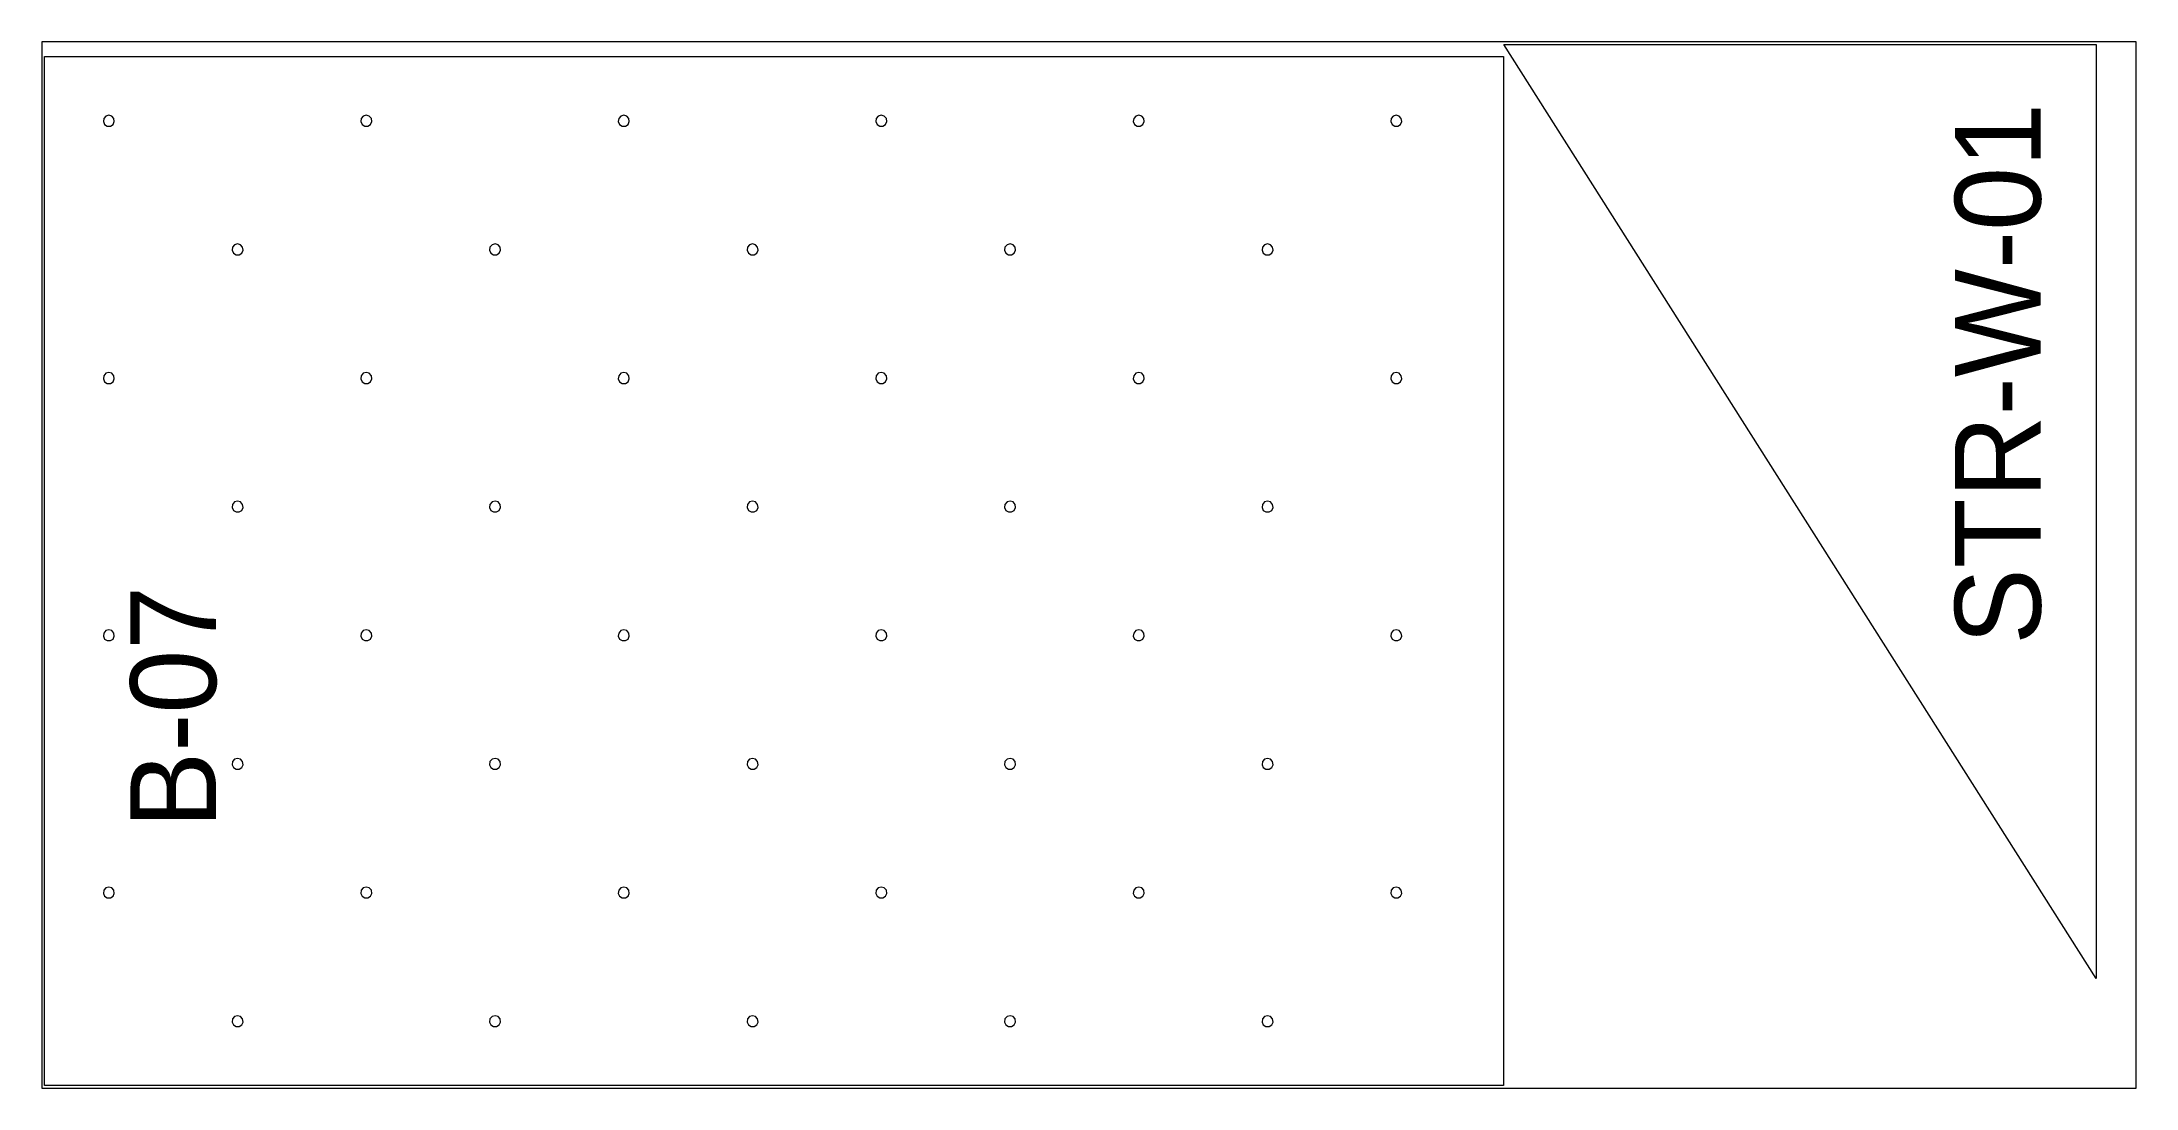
# Model space of a CAD drawing. Extents: x 0 to 287620, y 0 to 1220.
# Drawn here: x 135240 to 137680, y 0 to 1220 of the extents above; entities that cross this region are included whole.
import ezdxf

# ---------------------------------------------------------------- set-up
doc = ezdxf.new("R2010")
doc.units = 0
doc.header["$MEASUREMENT"] = 0
for name, color, linetype, lineweight in [('CUSTOM', 7, 'CONTINUOUS', 0), ('drilling', 7, 'CONTINUOUS', 0), ('FINAL', 7, 'CONTINUOUS', 0)]:
    doc.layers.add(name, color=color, linetype=linetype, lineweight=lineweight)

msp = doc.modelspace()

# ---------------------------------------------------------------- texts
at = {"layer": 'FINAL', "lineweight": 0}
msp.add_text('STR-W-01', height=100, rotation=90, dxfattribs=at).set_placement((137568.8, 517))
at = {"layer": 'Final', "lineweight": 0}
msp.add_text('B-07', height=100, rotation=90, dxfattribs=at).set_placement((135443, 303))

# ---------------------------------------------------------------- linework, layer by layer
at = {"layer": 'CUSTOM', "lineweight": 0}
msp.add_lwpolyline([(135240, 0), (137680, 0), (137680, 1220), (135240, 1220)], close=True, dxfattribs=at)
at = {"layer": 'drilling', "lineweight": 0}
for points in [[(135318, 1134.5), (135314.5, 1133.5), (135312.1, 1130.7), (135311.6, 1127.1), (135313.1, 1123.7), (135316.2, 1121.8), (135319.8, 1121.8), (135322.9, 1123.7), (135324.4, 1127.1), (135323.9, 1130.7), (135321.5, 1133.5)], [(135618, 1134.5), (135614.5, 1133.5), (135612.1, 1130.7), (135611.6, 1127.1), (135613.1, 1123.7), (135616.2, 1121.8), (135619.8, 1121.8), (135622.9, 1123.7), (135624.4, 1127.1), (135623.9, 1130.7), (135621.5, 1133.5)], [(135918, 1134.5), (135914.5, 1133.5), (135912.1, 1130.7), (135911.6, 1127.1), (135913.1, 1123.7), (135916.2, 1121.8), (135919.8, 1121.8), (135922.9, 1123.7), (135924.4, 1127.1), (135923.9, 1130.7), (135921.5, 1133.5)], [(136218, 1134.5), (136214.5, 1133.5), (136212.1, 1130.7), (136211.6, 1127.1), (136213.1, 1123.7), (136216.2, 1121.8), (136219.8, 1121.8), (136222.9, 1123.7), (136224.4, 1127.1), (136223.9, 1130.7), (136221.5, 1133.5)], [(136518, 1134.5), (136514.5, 1133.5), (136512.1, 1130.7), (136511.6, 1127.1), (136513.1, 1123.7), (136516.2, 1121.8), (136519.8, 1121.8), (136522.9, 1123.7), (136524.4, 1127.1), (136523.9, 1130.7), (136521.5, 1133.5)], [(136818, 1134.5), (136814.5, 1133.5), (136812.1, 1130.7), (136811.6, 1127.1), (136813.1, 1123.7), (136816.2, 1121.8), (136819.8, 1121.8), (136822.9, 1123.7), (136824.4, 1127.1), (136823.9, 1130.7), (136821.5, 1133.5)], [(135468, 984.5), (135464.5, 983.5), (135462.1, 980.7), (135461.6, 977.1), (135463.1, 973.7), (135466.2, 971.8), (135469.8, 971.8), (135472.9, 973.7), (135474.4, 977.1), (135473.9, 980.7), (135471.5, 983.5)], [(135768, 984.5), (135764.5, 983.5), (135762.1, 980.7), (135761.6, 977.1), (135763.1, 973.7), (135766.2, 971.8), (135769.8, 971.8), (135772.9, 973.7), (135774.4, 977.1), (135773.9, 980.7), (135771.5, 983.5)], [(136068, 984.5), (136064.5, 983.5), (136062.1, 980.7), (136061.6, 977.1), (136063.1, 973.7), (136066.2, 971.8), (136069.8, 971.8), (136072.9, 973.7), (136074.4, 977.1), (136073.9, 980.7), (136071.5, 983.5)], [(136368, 984.5), (136364.5, 983.5), (136362.1, 980.7), (136361.6, 977.1), (136363.1, 973.7), (136366.2, 971.8), (136369.8, 971.8), (136372.9, 973.7), (136374.4, 977.1), (136373.9, 980.7), (136371.5, 983.5)], [(136668, 984.5), (136664.5, 983.5), (136662.1, 980.7), (136661.6, 977.1), (136663.1, 973.7), (136666.2, 971.8), (136669.8, 971.8), (136672.9, 973.7), (136674.4, 977.1), (136673.9, 980.7), (136671.5, 983.5)], [(135318, 834.5), (135314.5, 833.5), (135312.1, 830.7), (135311.6, 827.1), (135313.1, 823.7), (135316.2, 821.8), (135319.8, 821.8), (135322.9, 823.7), (135324.4, 827.1), (135323.9, 830.7), (135321.5, 833.5)], [(135618, 834.5), (135614.5, 833.5), (135612.1, 830.7), (135611.6, 827.1), (135613.1, 823.7), (135616.2, 821.8), (135619.8, 821.8), (135622.9, 823.7), (135624.4, 827.1), (135623.9, 830.7), (135621.5, 833.5)], [(135918, 834.5), (135914.5, 833.5), (135912.1, 830.7), (135911.6, 827.1), (135913.1, 823.7), (135916.2, 821.8), (135919.8, 821.8), (135922.9, 823.7), (135924.4, 827.1), (135923.9, 830.7), (135921.5, 833.5)], [(136218, 834.5), (136214.5, 833.5), (136212.1, 830.7), (136211.6, 827.1), (136213.1, 823.7), (136216.2, 821.8), (136219.8, 821.8), (136222.9, 823.7), (136224.4, 827.1), (136223.9, 830.7), (136221.5, 833.5)], [(136518, 834.5), (136514.5, 833.5), (136512.1, 830.7), (136511.6, 827.1), (136513.1, 823.7), (136516.2, 821.8), (136519.8, 821.8), (136522.9, 823.7), (136524.4, 827.1), (136523.9, 830.7), (136521.5, 833.5)], [(136818, 834.5), (136814.5, 833.5), (136812.1, 830.7), (136811.6, 827.1), (136813.1, 823.7), (136816.2, 821.8), (136819.8, 821.8), (136822.9, 823.7), (136824.4, 827.1), (136823.9, 830.7), (136821.5, 833.5)], [(135468, 684.5), (135464.5, 683.5), (135462.1, 680.7), (135461.6, 677.1), (135463.1, 673.7), (135466.2, 671.8), (135469.8, 671.8), (135472.9, 673.7), (135474.4, 677.1), (135473.9, 680.7), (135471.5, 683.5)], [(135768, 684.5), (135764.5, 683.5), (135762.1, 680.7), (135761.6, 677.1), (135763.1, 673.7), (135766.2, 671.8), (135769.8, 671.8), (135772.9, 673.7), (135774.4, 677.1), (135773.9, 680.7), (135771.5, 683.5)], [(136068, 684.5), (136064.5, 683.5), (136062.1, 680.7), (136061.6, 677.1), (136063.1, 673.7), (136066.2, 671.8), (136069.8, 671.8), (136072.9, 673.7), (136074.4, 677.1), (136073.9, 680.7), (136071.5, 683.5)], [(136368, 684.5), (136364.5, 683.5), (136362.1, 680.7), (136361.6, 677.1), (136363.1, 673.7), (136366.2, 671.8), (136369.8, 671.8), (136372.9, 673.7), (136374.4, 677.1), (136373.9, 680.7), (136371.5, 683.5)], [(136668, 684.5), (136664.5, 683.5), (136662.1, 680.7), (136661.6, 677.1), (136663.1, 673.7), (136666.2, 671.8), (136669.8, 671.8), (136672.9, 673.7), (136674.4, 677.1), (136673.9, 680.7), (136671.5, 683.5)], [(135318, 534.5), (135314.5, 533.5), (135312.1, 530.7), (135311.6, 527.1), (135313.1, 523.7), (135316.2, 521.8), (135319.8, 521.8), (135322.9, 523.7), (135324.4, 527.1), (135323.9, 530.7), (135321.5, 533.5)], [(135618, 534.5), (135614.5, 533.5), (135612.1, 530.7), (135611.6, 527.1), (135613.1, 523.7), (135616.2, 521.8), (135619.8, 521.8), (135622.9, 523.7), (135624.4, 527.1), (135623.9, 530.7), (135621.5, 533.5)], [(135918, 534.5), (135914.5, 533.5), (135912.1, 530.7), (135911.6, 527.1), (135913.1, 523.7), (135916.2, 521.8), (135919.8, 521.8), (135922.9, 523.7), (135924.4, 527.1), (135923.9, 530.7), (135921.5, 533.5)], [(136218, 534.5), (136214.5, 533.5), (136212.1, 530.7), (136211.6, 527.1), (136213.1, 523.7), (136216.2, 521.8), (136219.8, 521.8), (136222.9, 523.7), (136224.4, 527.1), (136223.9, 530.7), (136221.5, 533.5)], [(136518, 534.5), (136514.5, 533.5), (136512.1, 530.7), (136511.6, 527.1), (136513.1, 523.7), (136516.2, 521.8), (136519.8, 521.8), (136522.9, 523.7), (136524.4, 527.1), (136523.9, 530.7), (136521.5, 533.5)], [(136818, 534.5), (136814.5, 533.5), (136812.1, 530.7), (136811.6, 527.1), (136813.1, 523.7), (136816.2, 521.8), (136819.8, 521.8), (136822.9, 523.7), (136824.4, 527.1), (136823.9, 530.7), (136821.5, 533.5)], [(135468, 384.5), (135464.5, 383.5), (135462.1, 380.7), (135461.6, 377.1), (135463.1, 373.7), (135466.2, 371.8), (135469.8, 371.8), (135472.9, 373.7), (135474.4, 377.1), (135473.9, 380.7), (135471.5, 383.5)], [(135768, 384.5), (135764.5, 383.5), (135762.1, 380.7), (135761.6, 377.1), (135763.1, 373.7), (135766.2, 371.8), (135769.8, 371.8), (135772.9, 373.7), (135774.4, 377.1), (135773.9, 380.7), (135771.5, 383.5)], [(136068, 384.5), (136064.5, 383.5), (136062.1, 380.7), (136061.6, 377.1), (136063.1, 373.7), (136066.2, 371.8), (136069.8, 371.8), (136072.9, 373.7), (136074.4, 377.1), (136073.9, 380.7), (136071.5, 383.5)], [(136368, 384.5), (136364.5, 383.5), (136362.1, 380.7), (136361.6, 377.1), (136363.1, 373.7), (136366.2, 371.8), (136369.8, 371.8), (136372.9, 373.7), (136374.4, 377.1), (136373.9, 380.7), (136371.5, 383.5)], [(136668, 384.5), (136664.5, 383.5), (136662.1, 380.7), (136661.6, 377.1), (136663.1, 373.7), (136666.2, 371.8), (136669.8, 371.8), (136672.9, 373.7), (136674.4, 377.1), (136673.9, 380.7), (136671.5, 383.5)], [(135318, 234.5), (135314.5, 233.5), (135312.1, 230.7), (135311.6, 227.1), (135313.1, 223.7), (135316.2, 221.8), (135319.8, 221.8), (135322.9, 223.7), (135324.4, 227.1), (135323.9, 230.7), (135321.5, 233.5)], [(135618, 234.5), (135614.5, 233.5), (135612.1, 230.7), (135611.6, 227.1), (135613.1, 223.7), (135616.2, 221.8), (135619.8, 221.8), (135622.9, 223.7), (135624.4, 227.1), (135623.9, 230.7), (135621.5, 233.5)], [(135918, 234.5), (135914.5, 233.5), (135912.1, 230.7), (135911.6, 227.1), (135913.1, 223.7), (135916.2, 221.8), (135919.8, 221.8), (135922.9, 223.7), (135924.4, 227.1), (135923.9, 230.7), (135921.5, 233.5)], [(136218, 234.5), (136214.5, 233.5), (136212.1, 230.7), (136211.6, 227.1), (136213.1, 223.7), (136216.2, 221.8), (136219.8, 221.8), (136222.9, 223.7), (136224.4, 227.1), (136223.9, 230.7), (136221.5, 233.5)], [(136518, 234.5), (136514.5, 233.5), (136512.1, 230.7), (136511.6, 227.1), (136513.1, 223.7), (136516.2, 221.8), (136519.8, 221.8), (136522.9, 223.7), (136524.4, 227.1), (136523.9, 230.7), (136521.5, 233.5)], [(136818, 234.5), (136814.5, 233.5), (136812.1, 230.7), (136811.6, 227.1), (136813.1, 223.7), (136816.2, 221.8), (136819.8, 221.8), (136822.9, 223.7), (136824.4, 227.1), (136823.9, 230.7), (136821.5, 233.5)], [(135468, 84.5), (135464.5, 83.5), (135462.1, 80.7), (135461.6, 77.1), (135463.1, 73.7), (135466.2, 71.8), (135469.8, 71.8), (135472.9, 73.7), (135474.4, 77.1), (135473.9, 80.7), (135471.5, 83.5)], [(135768, 84.5), (135764.5, 83.5), (135762.1, 80.7), (135761.6, 77.1), (135763.1, 73.7), (135766.2, 71.8), (135769.8, 71.8), (135772.9, 73.7), (135774.4, 77.1), (135773.9, 80.7), (135771.5, 83.5)], [(136068, 84.5), (136064.5, 83.5), (136062.1, 80.7), (136061.6, 77.1), (136063.1, 73.7), (136066.2, 71.8), (136069.8, 71.8), (136072.9, 73.7), (136074.4, 77.1), (136073.9, 80.7), (136071.5, 83.5)], [(136368, 84.5), (136364.5, 83.5), (136362.1, 80.7), (136361.6, 77.1), (136363.1, 73.7), (136366.2, 71.8), (136369.8, 71.8), (136372.9, 73.7), (136374.4, 77.1), (136373.9, 80.7), (136371.5, 83.5)], [(136668, 84.5), (136664.5, 83.5), (136662.1, 80.7), (136661.6, 77.1), (136663.1, 73.7), (136666.2, 71.8), (136669.8, 71.8), (136672.9, 73.7), (136674.4, 77.1), (136673.9, 80.7), (136671.5, 83.5)]]:
    msp.add_lwpolyline(points, close=True, dxfattribs=at)
at = {"layer": 'Final', "lineweight": 0}
msp.add_lwpolyline([(135243, 3), (135243, 1203), (136943, 1203), (136943, 3)], close=True, dxfattribs=at)
at = {"layer": 'FINAL', "lineweight": 0}
msp.add_lwpolyline([(137633.5, 127.8), (136943.3, 1217), (137633.5, 1217)], close=True, dxfattribs=at)

msp.set_redraw_order([(e.dxf.handle, doc.entitydb.next_handle()) for e in msp.query("TEXT MTEXT ATTDEF DIMENSION ARC_DIMENSION")])  # texts and dimensions are drawn at this point

doc.saveas('drawing.dxf')
